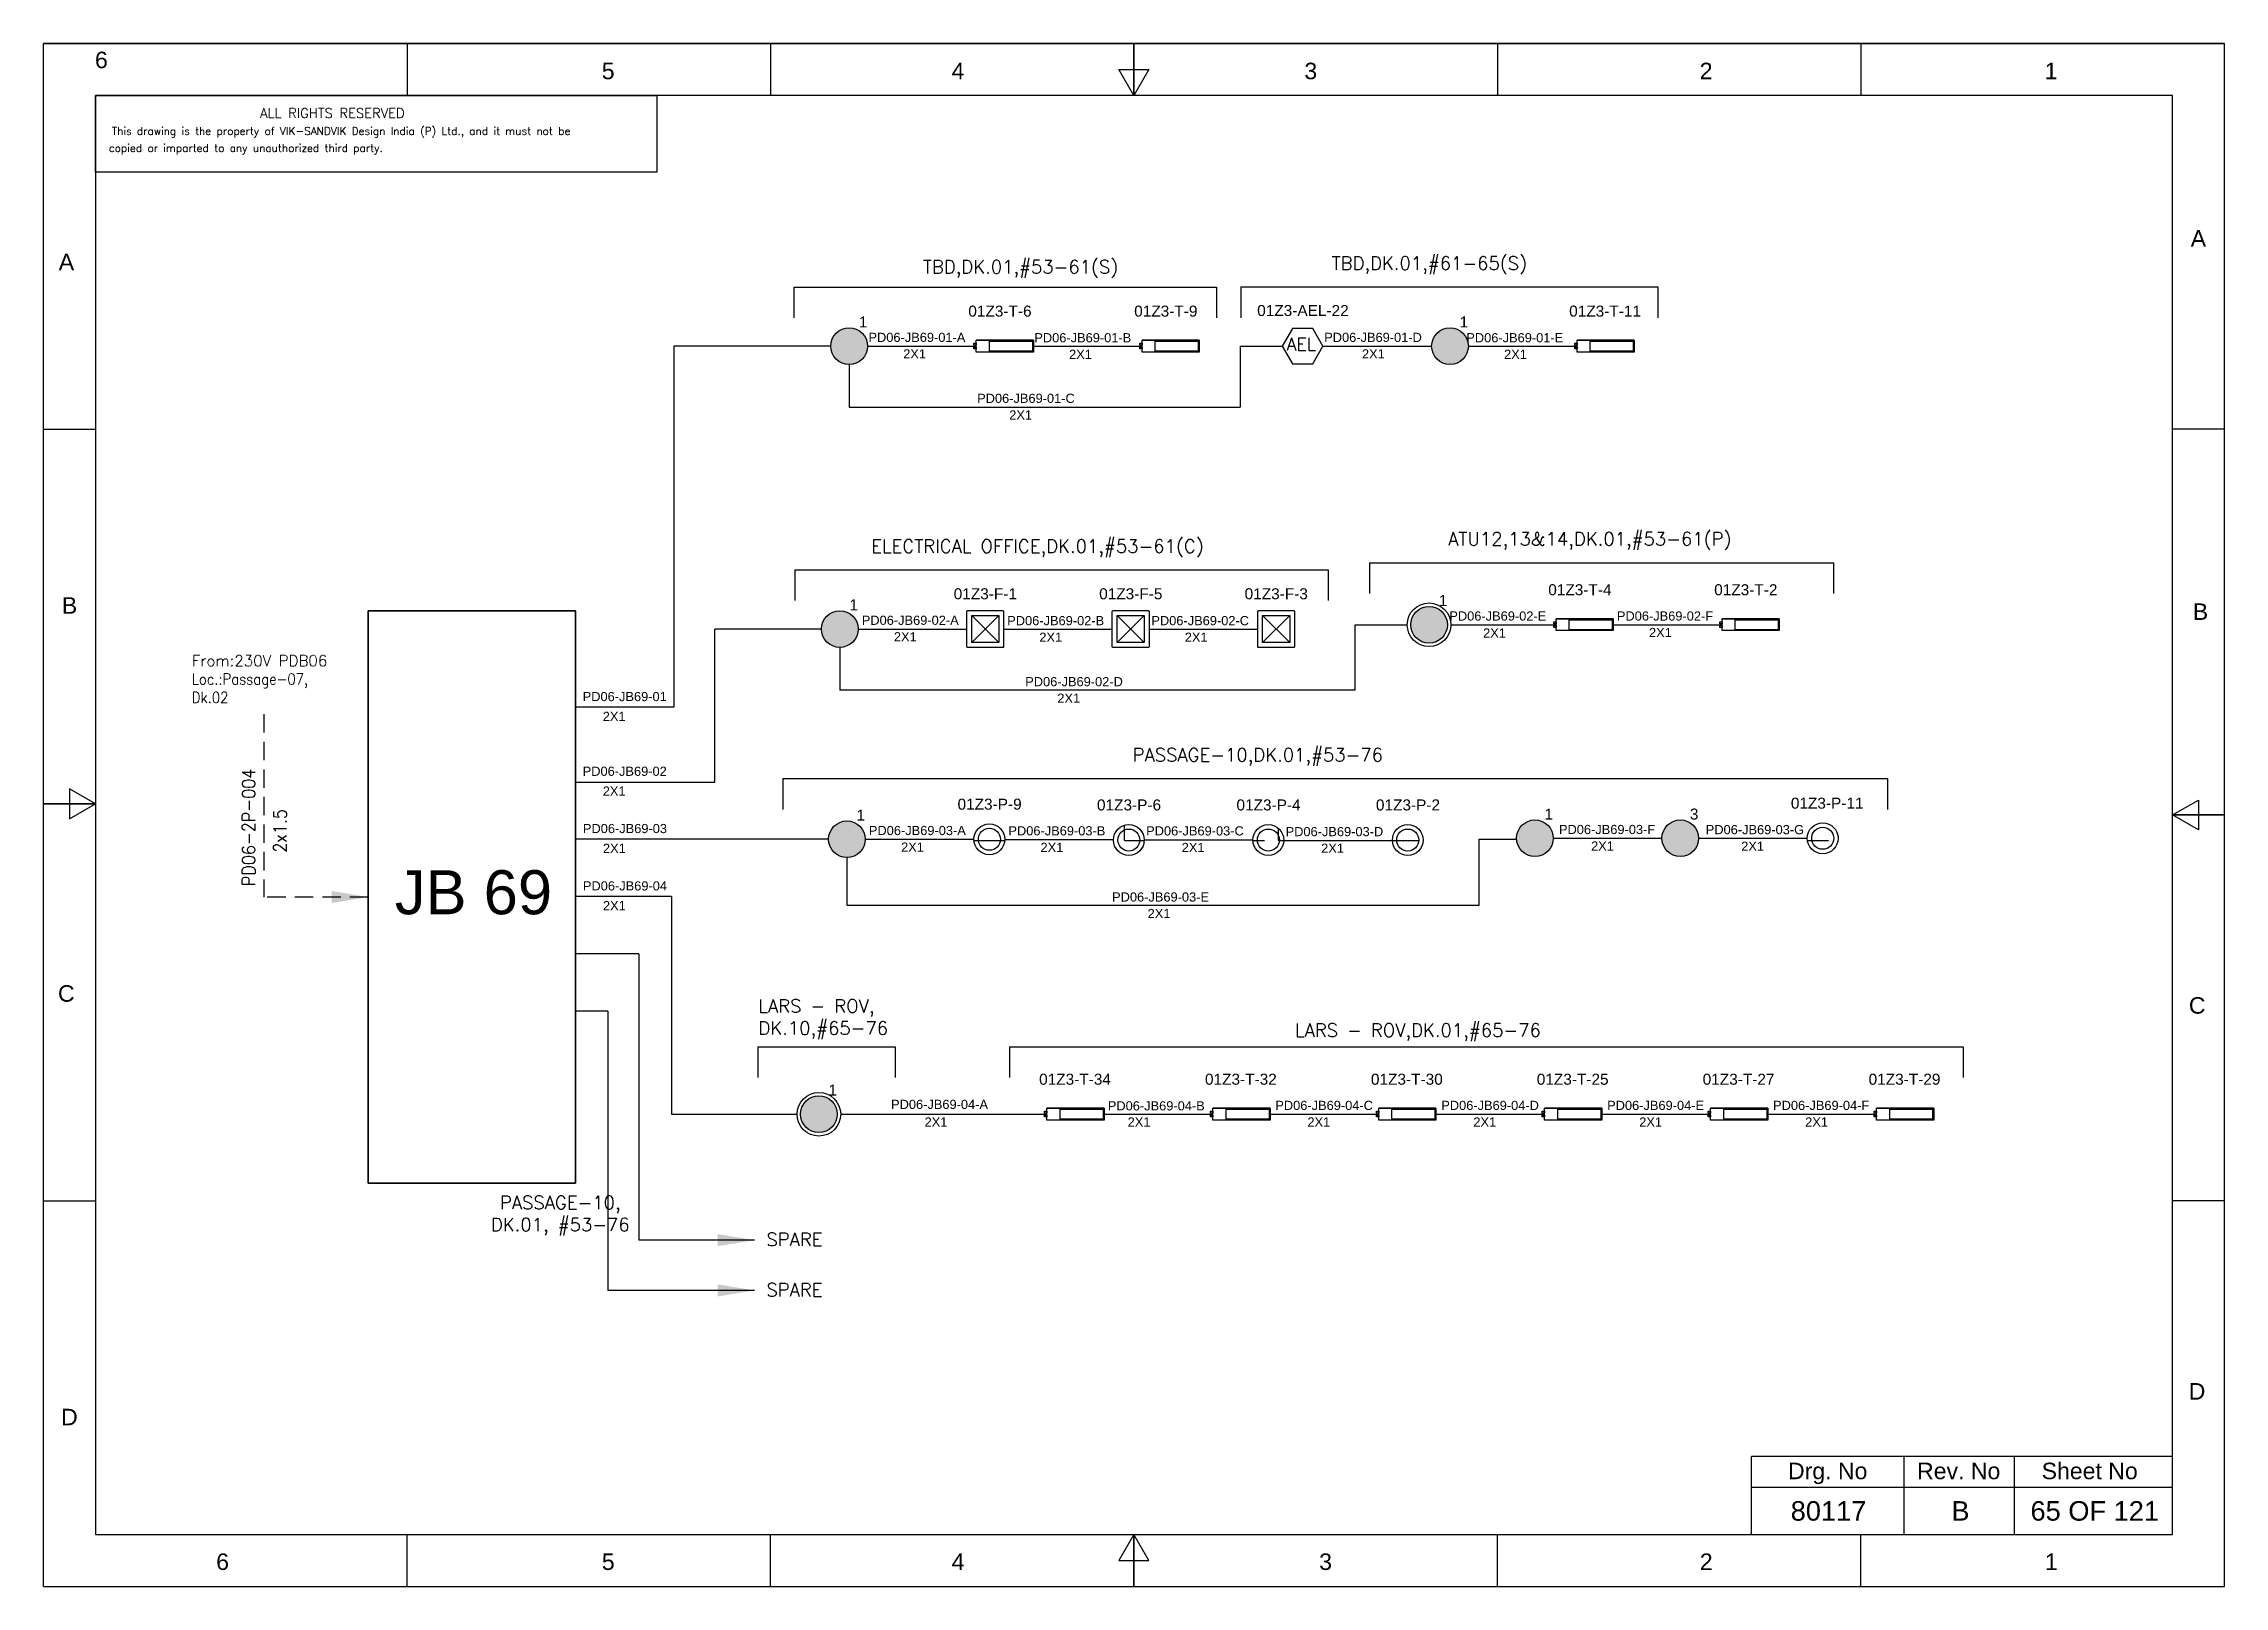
# Model space of a CAD drawing. Header units: inches. Extents: x -3311 to 1429, y -713 to 2436.
# Drawn here: x -2319.5 to -2022.5, y 408.4 to 618.4 of the extents above; entities that cross this region are included whole.
import ezdxf
from ezdxf.enums import TextEntityAlignment as Align

# ---------------------------------------------------------------- set-up
doc = ezdxf.new("R2010")
doc.units = ezdxf.units.IN
doc.linetypes.add('HIDDEN', pattern=[0.375, 0.25, -0.125])
doc.linetypes.add('SOLID', pattern=[0])
for name, color, linetype, lineweight in [('ELEC_TXT-025', 1, 'Continuous', 25), ('HEL-025', 1, 'Continuous', 25), ('HEL-035', 2, 'Continuous', 35)]:
    doc.layers.add(name, color=color, linetype=linetype, lineweight=lineweight)
doc.layers.add('Fmount', color=7, linetype='Continuous')
doc.layers.add('LINE', color=3, linetype='SOLID')
doc.styles.add('_NORMAL', font='arial.ttf')
doc.styles.add('ROMANS', font='simplex.shx', dxfattribs={"width": 0.88})
doc.styles.get("Standard").update_dxf_attribs({"font": 'arial.ttf'})
doc.dimstyles.get("Standard").update_dxf_attribs({"dimtxt": 0.18, "dimasz": 0.18, "dimexe": 0.18, "dimexo": 0.0625, "dimgap": 0.09, "dimtad": 0, "dimtih": 1, "dimtoh": 1, "dimdec": 4, "dimzin": 0, "dimdsep": 46, "dimtxsty": 'Standard', "dimcen": 0.09, "dimadec": 0, "dimazin": 0, "dimtfac": 1, "dimtdec": 4, "dimtofl": 0, "dimtmove": 0, "dimatfit": 3, "dimfxl": 1, "dimtolj": 1, "dimtzin": 0, "dimarcsym": 0})
pattern_1 = [(0, (0, 0), (0, 6.985), [5.08, -1.905]), (90, (0, 0), (-6.985, 4e-16), [5.08, -1.905])]

msp = doc.modelspace()

# ---------------------------------------------------------------- texts
at = {"color": 7}
for s, p in [('PD06-JB69-01-A', (-2207.21, 577.81)), ('2X1', (-2202.48, 575.56)), ('PD06-JB69-01-B', (-2184.62, 577.76, -0.03)), ('2X1', (-2179.89, 575.5, -0.03)), ('PD06-JB69-01-D', (-2145.14, 577.81, -0.03)), ('2X1', (-2140, 575.56)), ('PD06-JB69-01-E', (-2125.79, 577.76, -0.03)), ('2X1', (-2120.65, 575.5, -0.03)), ('PD06-JB69-01-C', (-2192.41, 569.51, -0.03)), ('2X1', (-2188.04, 567.25)), ('PD06-JB69-02-A', (-2208.12, 539.29)), ('PD06-JB69-02-E', (-2128.1, 539.87)), ('PD06-JB69-02-F', (-2105.28, 539.87)), ('2X1', (-2203.75, 537.04)), ('PD06-JB69-02-B', (-2188.31, 539.24, -0.03)), ('2X1', (-2183.94, 536.98, -0.03)), ('PD06-JB69-02-C', (-2168.68, 539.24, -0.03)), ('2X1', (-2164.13, 536.98, -0.03)), ('2X1', (-2123.5, 537.56, -0.03)), ('2X1', (-2100.91, 537.62)), ('PD06-JB69-02-D', (-2185.86, 530.93, -0.03)), ('PD06-JB69-01', (-2246.13, 528.9)), ('2X1', (-2181.49, 528.68, -0.03)), ('2X1', (-2243.4, 526.2)), ('PD06-JB69-02', (-2246.13, 518.73)), ('2X1', (-2243.4, 516.03)), ('PD06-JB69-03', (-2246.1, 510.93)), ('PD06-JB69-03-A', (-2207.15, 510.66)), ('PD06-JB69-03-B', (-2188.15, 510.62)), ('PD06-JB69-03-C', (-2169.39, 510.61, -0.03)), ('PD06-JB69-03-D', (-2150.4, 510.51, -0.03)), ('PD06-JB69-03-F', (-2113.17, 510.8, -0.03)), ('PD06-JB69-03-G', (-2093.18, 510.78, -0.03)), ('2X1', (-2243.37, 508.23)), ('2X1', (-2202.77, 508.4)), ('2X1', (-2183.78, 508.36)), ('2X1', (-2164.55, 508.35)), ('2X1', (-2145.56, 508.25)), ('2X1', (-2108.8, 508.55)), ('2X1', (-2088.35, 508.52)), ('PD06-JB69-04', (-2246.1, 503.12)), ('PD06-JB69-03-E', (-2174.03, 501.61, -0.03)), ('2X1', (-2243.37, 500.43)), ('2X1', (-2169.19, 499.36)), ('PD06-JB69-04-A', (-2204.13, 473.37, 0.01)), ('2X1', (-2199.57, 470.97, -0.07)), ('PD06-JB69-04-B', (-2174.61, 473.17, -0.02)), ('2X1', (-2171.91, 470.97, -0.1)), ('PD06-JB69-04-C', (-2151.8, 473.23, -0.1)), ('2X1', (-2147.43, 470.97, -0.07)), ('PD06-JB69-04-D', (-2129.2, 473.23, -0.1)), ('2X1', (-2124.83, 470.97, -0.07)), ('PD06-JB69-04-E', (-2106.61, 473.23, -0.1)), ('2X1', (-2102.24, 470.97, -0.07)), ('PD06-JB69-04-F', (-2084.01, 473.23, -0.1)), ('2X1', (-2079.64, 470.97, -0.07))]:
    msp.add_text(s, height=1.25, dxfattribs=at).set_placement(p)
at = {"color": 7, "lineweight": 30}
msp.add_text('JB 69', height=6, dxfattribs=at).set_placement((-2261.01, 502.88), align=Align.MIDDLE_CENTER)
at = {"color": 7}
for s, height, p in [('Drg. No', 2.246, (-2076.57, 424.08)), ('Rev. No', 2.246, (-2058.73, 424.08)), ('Sheet No', 2.246, (-2040.89, 424.08)), ('80117', 2.653, (-2076.46, 418.64)), ('B', 2.65, (-2058.49, 418.64)), ('65 OF 121', 2.653, (-2040.2, 418.64))]:
    msp.add_text(s, height=height, dxfattribs=at).set_placement(p, align=Align.MIDDLE_CENTER)
at = {"color": 7, "char_height": 1.8, "attachment_point": 1, "style": '_NORMAL'}
for s, insert, width in [('{\\Fromans|c0;\\C2;TBD,DK.01,#53-61(S)}', (-2199.81, 588.94, 0.22), 74.1776), ('{\\Fromans|c0;\\C2;TBD,DK.01,#61-65(S)}', (-2144.14, 589.43, 0.22), 74.1776), ('{\\Fromans|c0;\\C2;ELECTRICAL OFFICE,DK.01,#53-61(C)}', (-2206.84, 550.91, 0.22), 74.1776), ('{\\Fromans|c0;\\C2;ATU12,13&14,DK.01,#53-61(P)}', (-2128.26, 551.89, 0.22), 74.1776), ('{\\Fromans|c0;\\C2;PASSAGE-10,DK.01,#53-76}', (-2171.23, 522.49, 0.22), 74.1776), ('{\\Fromans|c0;\\C2;LARS - ROV,\\PDK.10,#65-76}', (-2222.2, 488.29, 0.2), 68.8075), ('{\\Fromans|c0;\\C2;LARS - ROV,DK.01,#65-76}', (-2149.12, 484.99, 0.2), 68.8075), ('{\\Fromans|c0;\\C2;SPARE}', (-2221.11, 456.51), 8.1658), ('{\\Fromans|c0;\\C2;SPARE}', (-2221.11, 449.65), 8.1658)]:
    msp.add_mtext(s, dxfattribs=dict(at, insert=insert, width=width))
at = {"color": 7, "insert": (-2299.36, 535.16), "char_height": 1.5, "width": 36.8884, "attachment_point": 1}
msp.add_mtext('{\\Fromans|c0;\\C2;From:230V PDB06 \\P\\Fsimplex|c0;\\W0.88;Loc.:Passage-07,      \\PDk.02}', dxfattribs=at)
at = {"color": 7, "insert": (-2292.52, 503.73), "char_height": 1.8, "width": 17.1296, "attachment_point": 1, "rotation": 90, "style": '_NORMAL'}
msp.add_mtext('{\\Fromans|c0;\\W0.88;PD06-2P-004}', dxfattribs=at)
at = {"color": 7, "insert": (-2288.25, 508.29), "char_height": 1.8, "attachment_point": 1, "rotation": 90, "style": '_NORMAL'}
msp.add_mtext('{\\Fsimplex|c0;\\W0.88;2x1.5}', dxfattribs=at)
at = {"color": 7, "insert": (-2258.63, 461.52), "char_height": 1.8, "attachment_point": 1, "style": '_NORMAL'}
msp.add_mtext('\\pxqc;{\\Fromans|c0;\\C2;PASSAGE-10, \\PDK.01, #53-76}', dxfattribs=at)

# ---------------------------------------------------------------- blocks, each defined once
blk = doc.blocks.new('fr')
at = {"color": 7, "linetype": 'Continuous'}
for p, q in [((33763.99, 4500.4), (33466.99, 4500.4)), ((33466.99, 4500.4), (33763.99, 4500.4)), ((33466.99, 4290.33), (33466.99, 4500.4)), ((33516.49, 4500.4), (33516.49, 4493.33)), ((33565.99, 4500.4), (33565.99, 4493.33)), ((33615.49, 4500.4), (33615.49, 4493.33)), ((33615.49, 4493.33), (33615.49, 4500.4)), ((33615.49, 4500.4), (33615.49, 4493.33)), ((33664.99, 4500.4), (33664.99, 4493.33)), ((33714.49, 4500.4), (33714.49, 4493.33)), ((33763.99, 4290.33), (33763.99, 4500.4)), ((33763.99, 4290.33), (33763.99, 4500.4)), ((33615.49, 4493.33), (33613.45, 4496.87)), ((33613.45, 4496.87), (33617.53, 4496.87)), ((33617.53, 4496.87), (33615.49, 4493.33)), ((33756.92, 4493.33), (33474.06, 4493.33)), ((33474.06, 4493.33), (33474.06, 4297.41)), ((33756.92, 4297.41), (33756.92, 4493.33)), ((33466.99, 4447.89), (33474.06, 4447.89)), ((33763.99, 4447.89), (33756.92, 4447.89)), ((33474.06, 4396.87), (33470.53, 4398.91)), ((33470.53, 4398.91), (33470.53, 4394.83)), ((33466.99, 4396.87), (33474.06, 4396.87)), ((33474.06, 4396.87), (33466.99, 4396.87)), ((33466.99, 4396.87), (33474.06, 4396.87)), ((33470.53, 4394.83), (33474.06, 4396.87)), ((33756.92, 4395.37), (33760.45, 4397.41)), ((33760.45, 4397.41), (33760.45, 4393.33)), ((33763.99, 4395.37), (33756.92, 4395.37)), ((33760.45, 4393.33), (33756.92, 4395.37)), ((33756.92, 4395.37), (33763.99, 4395.37)), ((33763.99, 4395.37), (33756.92, 4395.37)), ((33466.99, 4342.85), (33474.06, 4342.85)), ((33763.99, 4342.85), (33756.92, 4342.85)), ((33474.06, 4297.41), (33756.92, 4297.41)), ((33516.49, 4290.33), (33516.49, 4297.41)), ((33565.99, 4290.33), (33565.99, 4297.41)), ((33615.49, 4297.41), (33613.45, 4293.87)), ((33615.49, 4290.33), (33615.49, 4297.41)), ((33617.53, 4293.87), (33615.49, 4297.41)), ((33615.49, 4297.41), (33615.49, 4290.33)), ((33615.49, 4290.33), (33615.49, 4297.41)), ((33664.99, 4290.33), (33664.99, 4297.41)), ((33714.49, 4290.33), (33714.49, 4297.41)), ((33613.45, 4293.87), (33617.53, 4293.87)), ((33466.99, 4290.33), (33763.99, 4290.33)), ((33466.99, 4290.33), (33763.99, 4290.33))]:
    blk.add_line(p, q, dxfattribs=at)
at = {"color": 7, "style": '_NORMAL'}
for s, p in [('6', (33474.86, 4498.18)), ('5', (33543.88, 4496.68)), ('4', (33591.52, 4496.68)), ('3', (33639.57, 4496.68)), ('2', (33693.41, 4496.68)), ('1', (33740.39, 4496.68)), ('A', (33760.45, 4473.88)), ('A', (33470.1, 4470.68)), ('B', (33470.52, 4423.9)), ('B', (33760.74, 4423.06)), ('C', (33470.08, 4371.07)), ('C', (33760.29, 4369.44)), ('D', (33760.27, 4316.89)), ('D', (33470.51, 4313.39)), ('6', (33491.37, 4293.69)), ('5', (33543.89, 4293.69)), ('4', (33591.53, 4293.69)), ('3', (33641.59, 4293.69)), ('2', (33693.43, 4293.69)), ('1', (33740.41, 4293.69))]:
    blk.add_text(s, height=2.25, dxfattribs=at).set_placement(p, align=Align.MIDDLE_CENTER)
blk = doc.blocks.new('FIXED_KEY_SWITCH')
h = blk.add_hatch(color=1)
h.dxf.hatch_style = 1
edge = h.paths.add_edge_path()
edge.add_arc((848.13, 1737.46), 2.5, 0, 360)
at = {"color": 1}
blk.add_circle((848.13, 1737.46), 2.5, dxfattribs=at)
at = {"color": 7, "insert": (849.44, 1741.5), "char_height": 1.5, "attachment_point": 1, "style": '_NORMAL'}
blk.add_mtext_dynamic_manual_height_columns('1', width=1.5, gutter_width=7.5, heights=[0], dxfattribs=at)
blk = doc.blocks.new('SWT')
blk.add_blockref('FIXED_KEY_SWITCH', (0, 0))
blk.add_attdef('TAG_NO', (844.55, 1741.11), '', height=1.5)
blk = doc.blocks.new('2A')
at = {"color": 7, "lineweight": -3, "ltscale": 2.5}
blk.add_line((790.02, 1997.62, -0.03), (782.23, 1997.62, -0.03), dxfattribs=at)
at = {"color": 7, "lineweight": -3, "ltscale": 2.5, "elevation": -0.03}
for points in [[(781.91, 1997.21), (782.23, 1997.21), (782.23, 1996.94), (781.91, 1996.94)], [(781.91, 1996.7), (782.23, 1996.7), (782.23, 1996.44), (781.91, 1996.44)], [(782.23, 1997.62), (790.02, 1997.62), (790.02, 1996.02), (782.23, 1996.02)], [(784.03, 1997.5), (789.88, 1997.5), (789.88, 1996.14), (784.03, 1996.14)]]:
    blk.add_lwpolyline(points, close=True, dxfattribs=at)
blk = doc.blocks.new('LED TUBE LIGHT 30W')
blk.add_blockref('2A', (179.91, -357.89))
blk.add_attdef('TAG_NO.', (962.52, 1642.97), '', height=1.5)
blk = doc.blocks.new('LED FLUSH MOUNT')
for p, q in [((114818, 79432), (114604, 79219)), ((114604, 79432), (114818, 79219))]:
    blk.add_line(p, q)
blk.add_lwpolyline([(114572, 79470), (114850, 79470, -0.414214), (114856, 79464), (114856, 79186, -0.414214), (114850, 79180), (114572, 79180, -0.414214), (114566, 79186), (114566, 79464, -0.414214)], format="xyb", close=True)
blk.add_lwpolyline([(114604, 79432), (114818, 79432), (114818, 79219), (114604, 79219)], close=True)
blk = doc.blocks.new('LED Flush Mounted Light 22W')
blk.add_blockref('LED FLUSH MOUNT', (0, 0))
at = {"style": 'ROMANS', "width": 0.7}
blk.add_attdef('TAG_NO.:', (113905, 79579), '', height=250, dxfattribs=at)
blk = doc.blocks.new('AEL')
at = {"color": 4}
blk.add_lwpolyline([(989.98, -190.09), (992.75, -190.09), (994.14, -187.69), (992.75, -185.28), (989.98, -185.28), (988.59, -187.69)], close=True, dxfattribs=at)
at = {"color": 4, "style": 'ROMANS'}
blk.add_text('AEL', height=1.725, dxfattribs=at).set_placement((989.2, -188.27))
blk = doc.blocks.new('AEL_L')
blk.add_blockref('AEL', (0, 0))
blk.add_attdef('TAG_NO', (986.55, -183.59), '', height=1.5)
blk = doc.blocks.new('A$C4BAD7D21')
at = {"layer": 'HEL-025'}
blk.add_lwpolyline([(-34000, 0), (-34000, 2086), (-18714, 2086), (-18714, 0)], close=True, dxfattribs=at)
at = {"layer": 'HEL-025', "style": 'ROMANS'}
for s, p in [('This drawing is the property of VIK-SANDVIK Design India (P) Ltd., and it must not be', (-33558, 1016)), (' copied or imparted to any unauthorized third party.', (-33785, 550))]:
    blk.add_text(s, height=210, dxfattribs=at).set_placement(p)
at = {"layer": 'HEL-035', "style": 'ROMANS'}
blk.add_text('     ALL RIGHTS RESERVED', height=262.5, dxfattribs=at).set_placement((-30497, 1476))
blk = doc.blocks.new('1')
h = blk.add_hatch()
h.set_pattern_fill('ANGLE', color=6)
h.set_pattern_definition(pattern_1)
h.paths.add_polyline_path([(303.23, 2044.43, 1), (306.22, 2044.43, 1)], flags=0)
h.paths.add_polyline_path([(302.63, 2044.43, 1), (306.83, 2044.43, 1)])
h.paths.add_polyline_path([(306.22, 2044.43, -1), (303.23, 2044.43, -1)], flags=16)
h = blk.add_hatch()
h.set_pattern_fill('ANGLE', color=6)
h.set_pattern_definition(pattern_1)
h.paths.add_polyline_path([(303.23, 2044.43, 1), (306.22, 2044.43, 1)])
at = {"color": 6}
for radius in [2.1, 1.5]:
    blk.add_circle((304.73, 2044.43), radius, dxfattribs=at)
blk = doc.blocks.new('LED PENDENT LIGHT 15W')
blk.add_blockref('1', (0, 0))
blk.add_attdef('TAG_NO', (301.63, 2048.1), '', height=1.5)
blk = doc.blocks.new('LHS_SWITCH')
h = blk.add_hatch(color=1)
h.dxf.hatch_style = 1
edge = h.paths.add_edge_path()
edge.add_arc((2067.22, 3641.35), 2, 0, 360)
at = {"color": 1}
blk.add_circle((2067.22, 3641.35), 2, dxfattribs=at)
at = {"color": 7, "insert": (2068.26, 3644.59), "char_height": 1.2, "attachment_point": 1, "style": '_NORMAL'}
blk.add_mtext_dynamic_manual_height_columns('3', width=1.5, gutter_width=7.5, heights=[0], dxfattribs=at)

# ---------------------------------------------------------------- linework, layer by layer
for p, q in [((-2217.37, 585.29, -0.05), (-2159.8, 585.29, -0.05)), ((-2156.51, 585.3, -0.05), (-2099.72, 585.3, -0.05)), ((-2233.71, 577.24), (-2233.71, 528.06)), ((-2212.35, 577.24), (-2233.71, 577.24)), ((-2156.61, 577.24), (-2156.61, 568.93)), ((-2209.85, 574.74), (-2209.85, 568.93)), ((-2217.26, 546.77, -0.05), (-2144.62, 546.77, -0.05)), ((-2138.97, 547.75, -0.05), (-2075.76, 547.75, -0.05)), ((-2228.13, 517.89), (-2228.13, 538.72)), ((-2140.91, 530.41), (-2140.91, 539.3)), ((-2211.11, 536.22), (-2211.11, 530.41)), ((-2140.91, 530.41), (-2211.11, 530.41)), ((-2218.87, 518.35, -0.05), (-2068.41, 518.35, -0.05)), ((-2212.64, 510.09), (-2247.11, 510.09)), ((-2234.05, 502.28), (-2247.11, 502.28)), ((-2234.05, 502.28), (-2234.05, 472.65, -0.05)), ((-2238.49, 494.48), (-2247.11, 494.48)), ((-2238.49, 494.48), (-2238.49, 455.51)), ((-2242.7, 486.68), (-2247.11, 486.68)), ((-2242.7, 486.68), (-2242.7, 448.66)), ((-2222.28, 481.84, -0.07), (-2203.57, 481.84, -0.07)), ((-2188, 481.84, -0.07), (-2058.12, 481.84, -0.07))]:
    msp.add_line(p, q)
at = {"color": 7, "linetype": 'Continuous'}
for p, q in [((-2029.62, 426.03), (-2086.94, 426.03)), ((-2086.94, 415.44), (-2086.94, 426.03)), ((-2066.17, 415.44), (-2066.17, 426.03)), ((-2051.15, 415.44), (-2051.15, 426.03)), ((-2086.94, 421.85), (-2029.62, 421.85))]:
    msp.add_line(p, q, dxfattribs=at)
at = {"linetype": 'HIDDEN', "ltscale": 10}
msp.add_lwpolyline([(-2289.54, 527.11), (-2289.54, 502.23)], dxfattribs=at)
at = {"layer": 'LINE', "color": 0}
for p, q in [((-2217.37, 585.29, -0.05), (-2217.37, 581.1, -0.05)), ((-2159.8, 585.29, -0.05), (-2159.8, 581.1, -0.05)), ((-2156.51, 585.3, -0.05), (-2156.51, 581.11, -0.05)), ((-2099.72, 585.3, -0.05), (-2099.72, 581.11, -0.05)), ((-2207.35, 577.24), (-2192.55, 577.24)), ((-2184.75, 577.24), (-2169.96, 577.24)), ((-2156.61, 577.24), (-2150.86, 577.24)), ((-2145.31, 577.24), (-2130.51, 577.24)), ((-2125.51, 577.24), (-2110.72, 577.24)), ((-2209.85, 568.93), (-2156.61, 568.93)), ((-2217.26, 546.77, -0.05), (-2217.26, 542.59, -0.05)), ((-2144.62, 546.77, -0.05), (-2144.62, 542.59, -0.05)), ((-2138.97, 547.75, -0.05), (-2138.97, 543.56, -0.05)), ((-2075.76, 547.75, -0.05), (-2075.76, 543.56, -0.05)), ((-2275.33, 541.19), (-2275.33, 463.28)), ((-2247.11, 541.19), (-2275.33, 541.19)), ((-2247.11, 463.28), (-2247.11, 541.19)), ((-2208.61, 538.72), (-2193.81, 538.72)), ((-2188.8, 538.72), (-2174, 538.72)), ((-2168.99, 538.72), (-2154.2, 538.72)), ((-2140.91, 539.3), (-2133.84, 539.3)), ((-2127.89, 539.3), (-2113.57, 539.3)), ((-2105.77, 539.3), (-2090.97, 539.3)), ((-2233.71, 528.06), (-2247.11, 528.06)), ((-2247.11, 517.89), (-2228.13, 517.89)), ((-2218.87, 518.35, -0.05), (-2218.87, 514.16, -0.05)), ((-2068.41, 518.35, -0.05), (-2068.41, 514.16, -0.05)), ((-2207.64, 510.09), (-2192.84, 510.09)), ((-2188.64, 510.05), (-2173.85, 510.05)), ((-2169.65, 510.03), (-2154.85, 510.03)), ((-2150.65, 509.93), (-2135.86, 509.93)), ((-2124.04, 510.09), (-2118.94, 510.11)), ((-2124.04, 501.11), (-2124.04, 510.09)), ((-2113.94, 510.23), (-2099.15, 510.23)), ((-2094.15, 510.23), (-2079.35, 510.23)), ((-2210.14, 507.59), (-2210.14, 501.11)), ((-2210.14, 501.11), (-2124.04, 501.11)), ((-2222.28, 481.84, -0.07), (-2222.28, 477.65, -0.07)), ((-2203.57, 481.84, -0.07), (-2203.57, 477.65, -0.07)), ((-2188, 481.84, -0.07), (-2188, 477.65, -0.07)), ((-2058.12, 481.84, -0.07), (-2058.12, 477.65, -0.07)), ((-2234.05, 472.65, -0.05), (-2216.93, 472.65, -0.07)), ((-2210.98, 472.65, -0.07), (-2182.91, 472.65, -0.07)), ((-2175.11, 472.65, -0.07), (-2160.32, 472.65, -0.07)), ((-2152.52, 472.65, -0.07), (-2137.72, 472.65, -0.07)), ((-2129.92, 472.65, -0.07), (-2115.13, 472.65, -0.07)), ((-2107.33, 472.65, -0.07), (-2092.53, 472.65, -0.07)), ((-2084.74, 472.65, -0.07), (-2069.94, 472.65, -0.07)), ((-2275.33, 463.28), (-2247.11, 463.28))]:
    msp.add_line(p, q, dxfattribs=at)
at = {"layer": 'LINE', "color": 7}
msp.add_line((-2213.61, 538.72), (-2228.13, 538.72), dxfattribs=at)
at = {"layer": 'LINE', "color": 0}
msp.add_lwpolyline([(-2275.33, 541.19), (-2247.11, 541.19), (-2247.11, 463.28), (-2275.33, 463.28)], close=True, dxfattribs=at)
for centre in [(-2130.86, 539.3), (-2213.96, 472.65, -0.07)]:
    msp.add_circle(centre, 2.97, dxfattribs=at)

# ---------------------------------------------------------------- block references
for name, p in [('fr', (-35786.54, -3881.97)), ('SWT', (-3057.97, -1160.22)), ('SWT', (-2976.14, -1160.22)), ('SWT', (-3059.24, -1198.74)), ('SWT', (-2978.99, -1198.16)), ('SWT', (-3058.27, -1227.37)), ('SWT', (-2964.57, -1227.23)), ('SWT', (-3062.09, -1264.8, -0.07))]:
    msp.add_blockref(name, p)
ref = msp.add_blockref('LED TUBE LIGHT 30W', (-3154.68, -1061.69, 0.03))
ref.add_attrib('TAG_NO.', '01Z3-T-6', (-2193.61, 581.26, 0.03), dxfattribs={"height": 1.5})
ref = msp.add_blockref('LED TUBE LIGHT 30W', (-3132.09, -1061.69, 0.03))
ref.add_attrib('TAG_NO.', '01Z3-T-9', (-2171.02, 581.26, 0.03), dxfattribs={"height": 1.5})
ref = msp.add_blockref('AEL_L', (-3139.45, 764.93))
ref.add_attrib('TAG_NO', '01Z3-AEL-22', (-2154.27, 581.34), dxfattribs={"color": 4, "height": 1.5})
ref = msp.add_blockref('LED TUBE LIGHT 30W', (-3072.85, -1061.69, 0.03))
ref.add_attrib('TAG_NO.', '01Z3-T-11', (-2111.78, 581.26, 0.03), dxfattribs={"height": 1.5})
ref = msp.add_blockref('LED TUBE LIGHT 30W', (-3075.7, -1099.63, 0.03))
ref.add_attrib('TAG_NO.', '01Z3-T-4', (-2114.63, 543.32, 0.03), dxfattribs={"height": 1.5})
ref = msp.add_blockref('LED TUBE LIGHT 30W', (-3053.1, -1099.63, 0.03))
ref.add_attrib('TAG_NO.', '01Z3-T-2', (-2092.03, 543.32, 0.03), dxfattribs={"height": 1.5})
ref = msp.add_blockref('LED PENDENT LIGHT 15W', (-2495.47, -1534.34))
ref.add_attrib('TAG_NO', '01Z3-P-9', (-2195.08, 514.12), dxfattribs={"height": 1.5})
ref = msp.add_blockref('LED PENDENT LIGHT 15W', (-2476.48, -1534.44))
ref.add_attrib('TAG_NO', '01Z3-P-6', (-2176.09, 514.02), dxfattribs={"height": 1.5})
ref = msp.add_blockref('LED PENDENT LIGHT 15W', (-2457.48, -1534.44))
ref.add_attrib('TAG_NO', '01Z3-P-4', (-2157.09, 514.02), dxfattribs={"height": 1.5})
ref = msp.add_blockref('LED PENDENT LIGHT 15W', (-2438.49, -1534.44))
ref.add_attrib('TAG_NO', '01Z3-P-2', (-2138.1, 514.02), dxfattribs={"height": 1.5})
ref = msp.add_blockref('LED PENDENT LIGHT 15W', (-2381.98, -1534.2))
ref.add_attrib('TAG_NO', '01Z3-P-11', (-2081.59, 514.26), dxfattribs={"height": 1.5})
ref = msp.add_blockref('LED TUBE LIGHT 30W', (-3145.04, -1166.27, -0.04))
ref.add_attrib('TAG_NO.', '01Z3-T-34', (-2183.97, 476.67, -0.04), dxfattribs={"height": 1.5})
ref = msp.add_blockref('LED TUBE LIGHT 30W', (-3122.45, -1166.27, -0.04))
ref.add_attrib('TAG_NO.', '01Z3-T-32', (-2161.38, 476.67, -0.04), dxfattribs={"height": 1.5})
ref = msp.add_blockref('LED TUBE LIGHT 30W', (-3099.85, -1166.27, -0.04))
ref.add_attrib('TAG_NO.', '01Z3-T-30', (-2138.78, 476.67, -0.04), dxfattribs={"height": 1.5})
ref = msp.add_blockref('LED TUBE LIGHT 30W', (-3077.26, -1166.27, -0.04))
ref.add_attrib('TAG_NO.', '01Z3-T-25', (-2116.19, 476.67, -0.04), dxfattribs={"height": 1.5})
ref = msp.add_blockref('LED TUBE LIGHT 30W', (-3054.67, -1166.27, -0.04))
ref.add_attrib('TAG_NO.', '01Z3-T-27', (-2093.6, 476.67, -0.04), dxfattribs={"height": 1.5})
ref = msp.add_blockref('LED TUBE LIGHT 30W', (-3032.07, -1166.27, -0.04))
ref.add_attrib('TAG_NO.', '01Z3-T-29', (-2071, 476.67, -0.04), dxfattribs={"height": 1.5})
at = {"layer": 'ELEC_TXT-025', "color": 0, "xscale": 0.005, "yscale": 0.005, "zscale": 0.005}
msp.add_blockref('A$C4BAD7D21', (-2142.47, 600.93), dxfattribs=at)
at = {"layer": 'Fmount'}
ref = msp.add_blockref('LED Flush Mounted Light 22W', (-4173.51, -832.02), dxfattribs=dict(at, xscale=0.01728, yscale=0.01728, zscale=0.01728))
ref.add_attrib('TAG_NO.:', '01Z3-F-1', dxfattribs={"layer": '0', "height": 1.5}).set_placement((-2195.6, 542.32), align=Align.BOTTOM_LEFT)
ref = msp.add_blockref('LED Flush Mounted Light 22W', (-4153.7, -832.02), dxfattribs=dict(at, xscale=0.01728, yscale=0.01728, zscale=0.01728))
ref.add_attrib('TAG_NO.:', '01Z3-F-5', dxfattribs={"layer": '0', "height": 1.5}).set_placement((-2175.79, 542.32), align=Align.BOTTOM_LEFT)
ref = msp.add_blockref('LED Flush Mounted Light 22W', (-4133.9, -832.02), dxfattribs=dict(at, xscale=0.01728, yscale=0.01728, zscale=0.01728))
ref.add_attrib('TAG_NO.:', '01Z3-F-3', dxfattribs={"layer": '0', "height": 1.5}).set_placement((-2155.98, 542.32), align=Align.BOTTOM_LEFT)
at = {"layer": 'LINE', "color": 7, "xscale": 1.25, "yscale": 1.25, "zscale": 1.25}
msp.add_blockref('LHS_SWITCH', (-4680.67, -4041.46), dxfattribs=at)

msp.set_redraw_order([(e.dxf.handle, doc.entitydb.next_handle()) for e in msp.query("TEXT MTEXT ATTDEF DIMENSION ARC_DIMENSION")])  # texts and dimensions are drawn at this point

# ---------------------------------------------------------------- leaders
at = {"linetype": 'HIDDEN', "ltscale": 10}
msp.add_leader([(-2275.33, 502.23), (-2289.54, 502.23)], dimstyle='Standard', override={"dimasz": 5, "dimarcsym": 1}, dxfattribs=at)
for points in [[(-2222.73, 455.51), (-2238.49, 455.51)], [(-2222.73, 448.66), (-2242.7, 448.66)]]:
    msp.add_leader(points, dimstyle='Standard', override={"dimasz": 5, "dimarcsym": 1})

doc.saveas('drawing.dxf')
